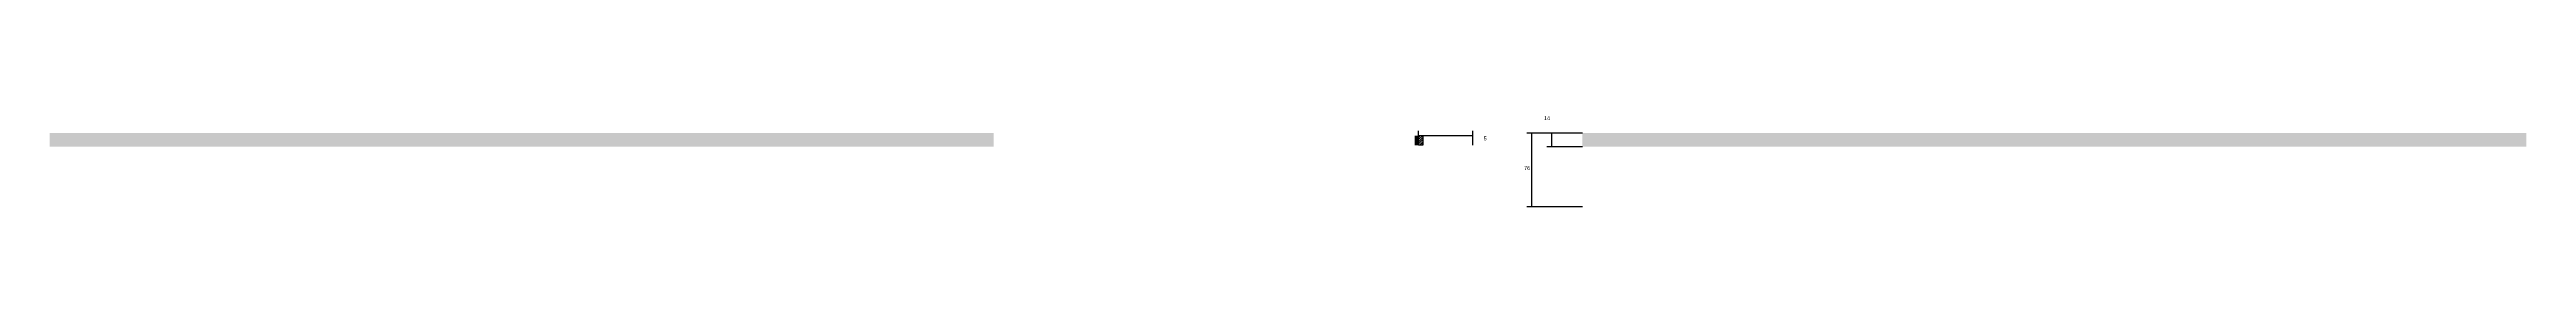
# Model space of a CAD drawing. Header units: metres. Extents: x 2047 to 4638, y -2211 to -952.
# Drawn here: x 2075 to 4638, y -2211 to -2117 of the extents above; entities that cross this region are included whole.
import ezdxf

# ---------------------------------------------------------------- set-up
doc = ezdxf.new("R2010")
doc.units = ezdxf.units.M
for name, color, linetype in [('COTA', 2, 'Continuous'), ('Hachura', 8, 'Continuous'), ('Madeira', 52, 'Continuous')]:
    doc.layers.add(name, color=color, linetype=linetype)

msp = doc.modelspace()

# ---------------------------------------------------------------- hatches: boundary and pattern name
at = {"layer": 'COTA'}
h = msp.add_hatch(dxfattribs=at)
h.set_pattern_fill('AR-CONC', scale=0.03)
h.paths.add_polyline_path([(2074.7, -2134.7), (2074.7, -2148.7), (3051.7, -2148.7), (3051.7, -2134.7)])
h = msp.add_hatch(dxfattribs=at)
h.set_pattern_fill('AR-CONC', scale=0.03)
h.paths.add_polyline_path([(3660.9, -2134.7), (3660.9, -2148.7), (4637.9, -2148.7), (4637.9, -2134.7)])
at = {"layer": 'Hachura'}
h = msp.add_hatch(color=8, dxfattribs=at)
h.dxf.hatch_style = 1
h.paths.add_polyline_path([(3491.5, -2137.2), (3487.5, -2137.2), (3487.5, -2137.2), (3487.5, -2147.2), (3487.5, -2147.2), (3491.5, -2147.2), (3491.5, -2147.2), (3491.5, -2137.2)])
h = msp.add_hatch(dxfattribs=at)
h.set_pattern_fill('ANSI31', scale=0.5)
h.paths.add_polyline_path([(3495.9, -2147.2), (3491.5, -2147.2), (3491.5, -2147.2), (3491.5, -2137.2), (3491.5, -2137.2), (3495.9, -2137.2), (3495.9, -2137.2), (3495.9, -2147.2)])

# ---------------------------------------------------------------- linework, layer by layer
at = {"layer": 'COTA'}
for p, q in [((3491.5, -2137.2), (3491.5, -2132.2)), ((3491.5, -2137.2), (3547.5, -2137.2)), ((3547.5, -2147.2), (3547.5, -2132.2)), ((3660.9, -2134.7), (3603.6, -2134.7)), ((3608.6, -2210.7), (3608.6, -2134.7)), ((3660.9, -2134.7), (3624.3, -2134.7)), ((3660.9, -2148.7), (3624.3, -2148.7)), ((3629.3, -2148.7), (3629.3, -2134.7)), ((3660.9, -2210.7), (3603.6, -2210.7))]:
    msp.add_line(p, q, dxfattribs=at)
at = {"layer": 'Madeira'}
msp.add_lwpolyline([(3495.9, -2147.2), (3491.5, -2147.2), (3491.5, -2137.2), (3495.9, -2137.2)], close=True, dxfattribs=at)

# ---------------------------------------------------------------- texts
at = {"layer": 'COTA'}
for s, p in [('14', (3621.3, -2121.3)), ('5', (3558.8, -2142.2)), ('76', (3600.6, -2172.7))]:
    msp.add_text(s, height=4, dxfattribs=at).set_placement(p)

doc.saveas('drawing.dxf')
